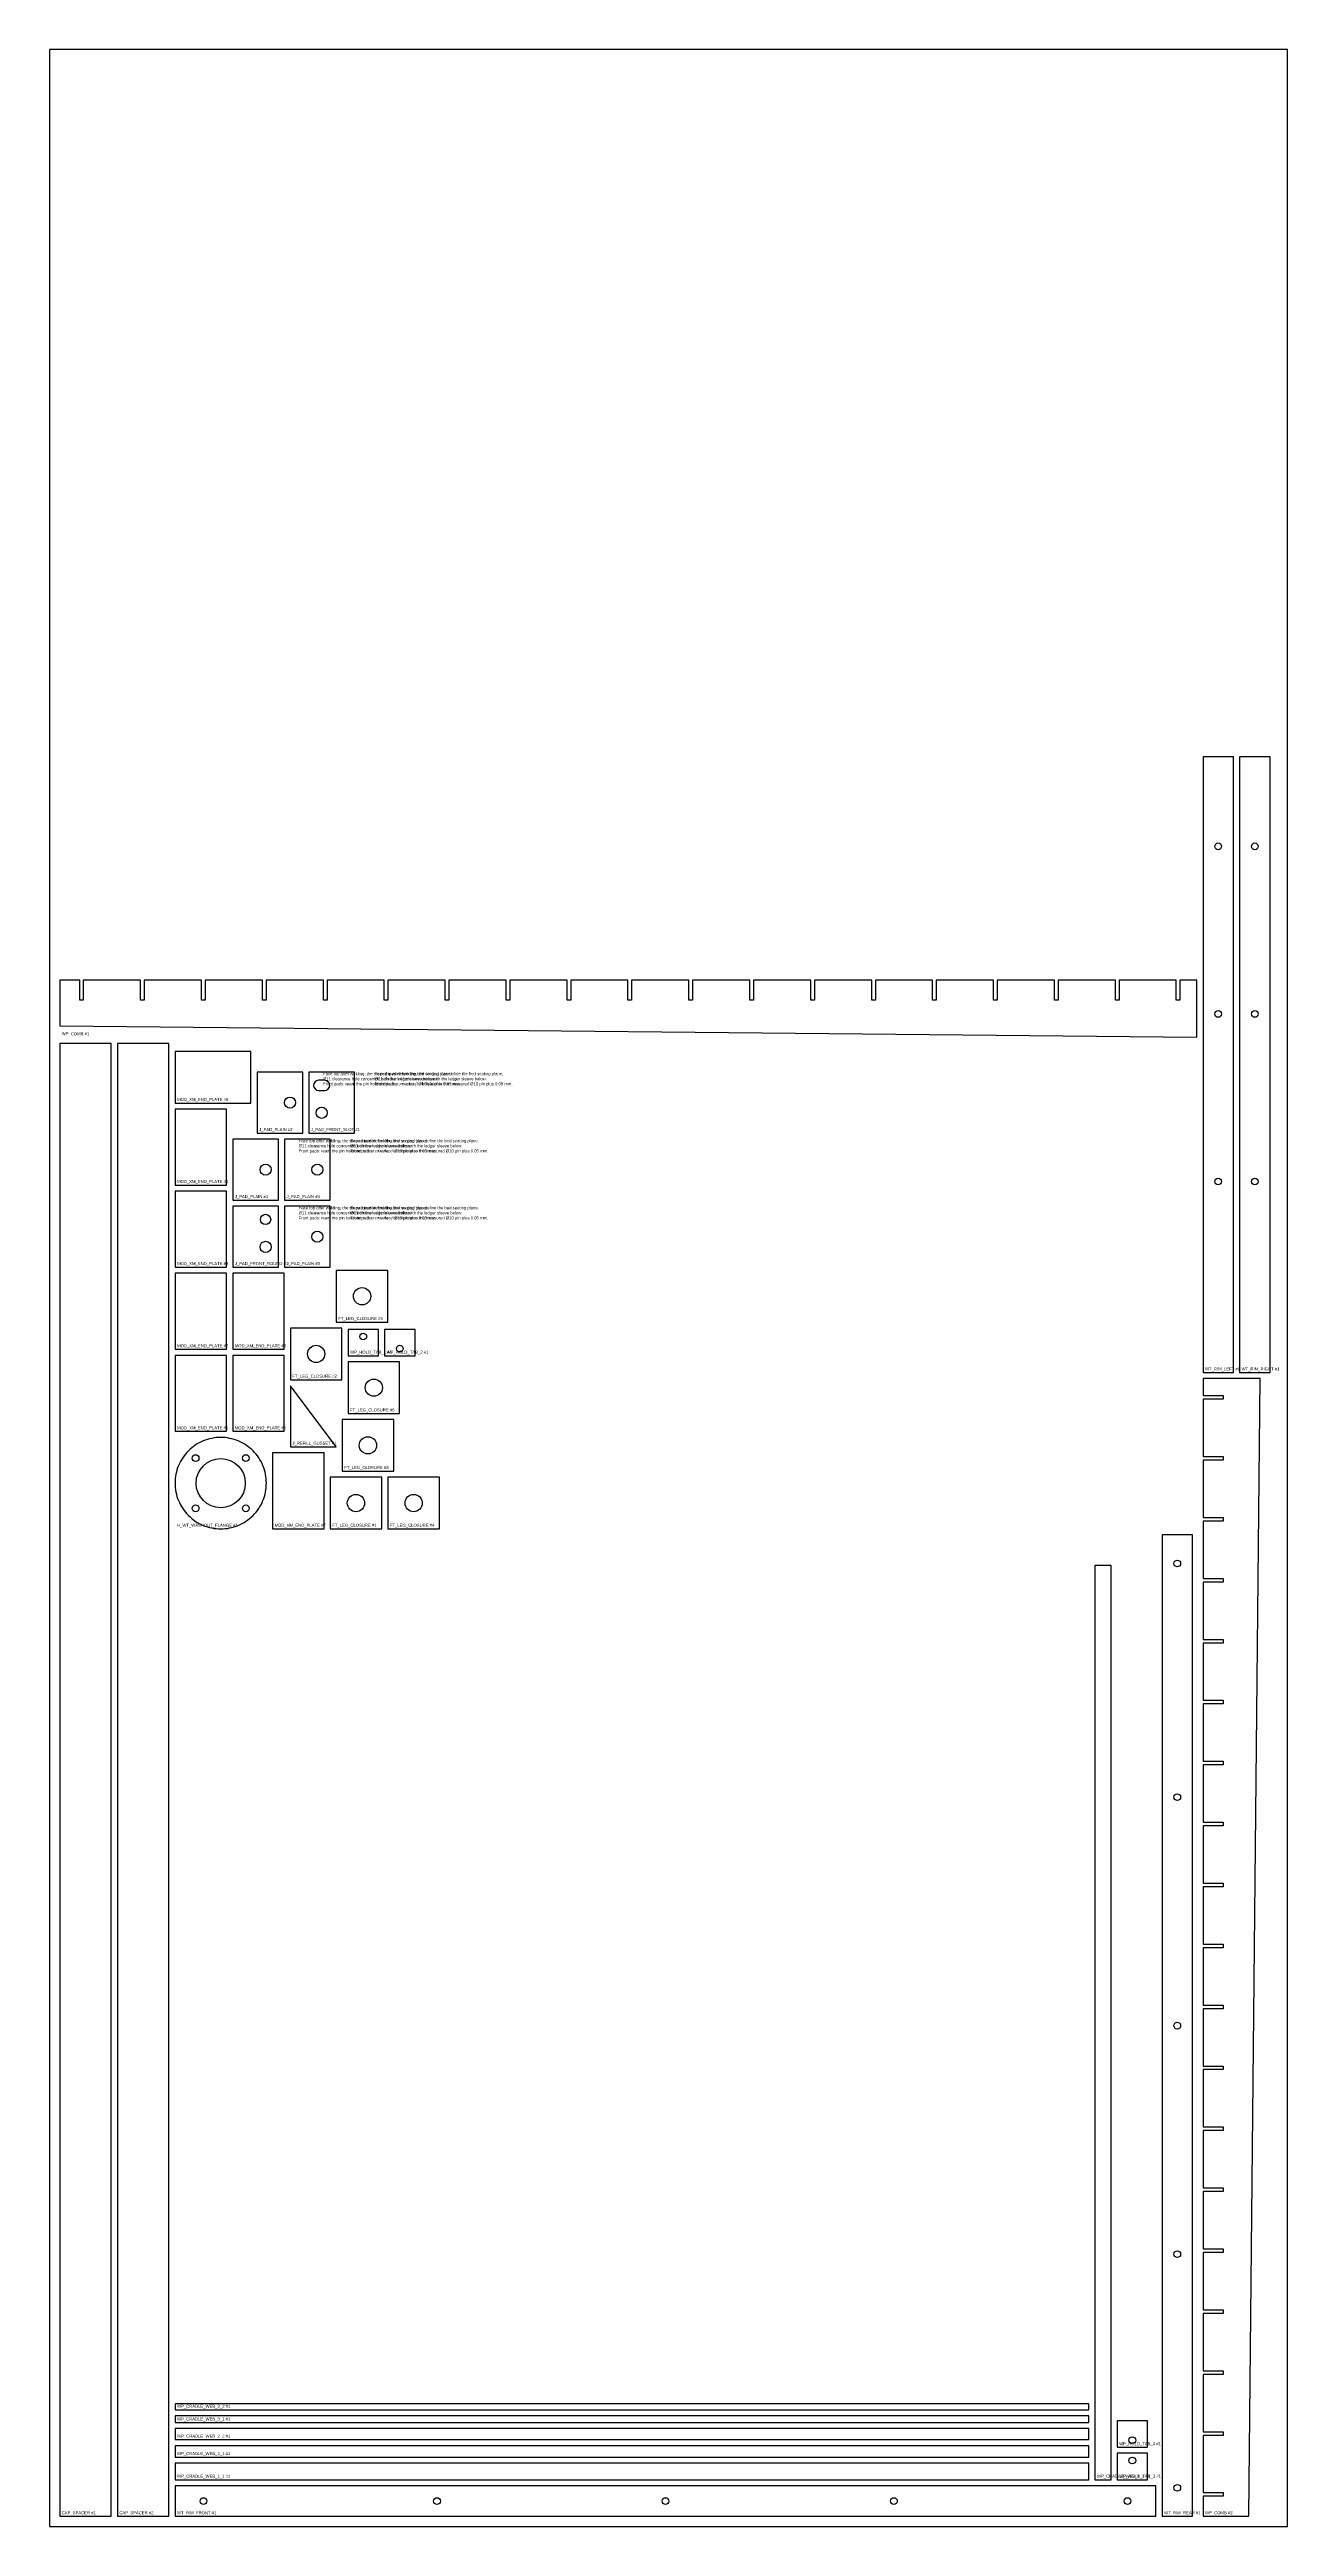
# Model space of a CAD drawing. Header units: millimetres. Extents: x 0 to 1219, y 0 to 2438.
import ezdxf

# ---------------------------------------------------------------- set-up
doc = ezdxf.new("R2010")
doc.units = ezdxf.units.MM
for name, color, linetype in [('CUT_HOLES', 7, 'Continuous'), ('CUT_OUTER', 7, 'Continuous'), ('MACHINING_NOTES', 7, 'Continuous'), ('PART_MARK_NO_CUT', 7, 'Continuous'), ('STOCK_NO_CUT', 7, 'Continuous')]:
    doc.layers.add(name, color=color, linetype=linetype)

msp = doc.modelspace()

# ---------------------------------------------------------------- linework, layer by layer
at = {"layer": 'CUT_HOLES'}
msp.add_lwpolyline([(265, 1413.7), (271, 1413.7, 1), (271, 1423.7), (265, 1423.7, 1)], format="xyb", close=True, dxfattribs=at)
for centre, radius in [((1151, 1654), 3.3), ((1187, 1654), 3.3), ((1151, 1489), 3.3), ((1187, 1489), 3.3), ((236.8, 1401.7), 5.5), ((268, 1391.7), 5.5), ((212.8, 1335.7), 5.5), ((263.8, 1335.7), 5.5), ((1151, 1324), 3.3), ((1187, 1324), 3.3), ((212.8, 1286.7), 5.03), ((263.8, 1269.7), 5.5), ((212.8, 1259.7), 5.5), ((307.8, 1211.1), 8.5), ((309, 1171.5), 3.3), ((262.6, 1154.3), 8.5), ((345, 1159.5), 3.3), ((319.4, 1121.1), 8.5), ((143.9, 1051.8), 3.3), ((168.6, 1027.1), 24.2), ((193.3, 1051.8), 3.3), ((313.6, 1064.3), 8.5), ((143.9, 1002.3), 3.3), ((193.3, 1002.3), 3.3), ((301.8, 1007.5), 8.5), ((358.6, 1007.5), 8.5), ((1110.7, 948), 3.3), ((1110.7, 718), 3.3), ((1110.7, 493), 3.3), ((1110.7, 268), 3.3), ((1066.4, 85), 3.3), ((1066.4, 65), 3.3), ((151.6, 25), 3.3), ((381.6, 25), 3.3), ((606.6, 25), 3.3), ((831.6, 25), 3.3), ((1061.6, 25), 3.3), ((1110.7, 38), 3.3)]:
    msp.add_circle(centre, radius, dxfattribs=at)
at = {"layer": 'CUT_OUTER'}
for points in [[(1136, 1136), (1166, 1136), (1166, 1742.1), (1136, 1742.1)], [(1172, 1136), (1202, 1136), (1202, 1742.1), (1172, 1742.1)], [(10, 1477.2), (1130, 1466), (1130, 1522.4), (1113.3, 1522.4), (1113.3, 1502.4), (1109.7, 1502.4), (1109.7, 1522.4), (1053.3, 1522.4), (1053.3, 1502.4), (1049.7, 1502.4), (1049.7, 1522.4), (993.3, 1522.4), (993.3, 1502.4), (989.7, 1502.4), (989.7, 1522.4), (933.3, 1522.4), (933.3, 1502.4), (929.7, 1502.4), (929.7, 1522.4), (873.3, 1522.4), (873.3, 1502.4), (869.7, 1502.4), (869.7, 1522.4), (813.3, 1522.4), (813.3, 1502.4), (809.7, 1502.4), (809.7, 1522.4), (753.3, 1522.4), (753.3, 1502.4), (749.7, 1502.4), (749.7, 1522.4), (693.3, 1522.4), (693.3, 1502.4), (689.7, 1502.4), (689.7, 1522.4), (633.3, 1522.4), (633.3, 1502.4), (629.7, 1502.4), (629.7, 1522.4), (573.3, 1522.4), (573.3, 1502.4), (569.7, 1502.4), (569.7, 1522.4), (513.3, 1522.4), (513.3, 1502.4), (509.7, 1502.4), (509.7, 1522.4), (453.3, 1522.4), (453.3, 1502.4), (449.7, 1502.4), (449.7, 1522.4), (393.3, 1522.4), (393.3, 1502.4), (389.7, 1502.4), (389.7, 1522.4), (333.3, 1522.4), (333.3, 1502.4), (329.7, 1502.4), (329.7, 1522.4), (273.3, 1522.4), (273.3, 1502.4), (269.7, 1502.4), (269.7, 1522.4), (213.3, 1522.4), (213.3, 1502.4), (209.7, 1502.4), (209.7, 1522.4), (153.3, 1522.4), (153.3, 1502.4), (149.7, 1502.4), (149.7, 1522.4), (93.3, 1522.4), (93.3, 1502.4), (89.7, 1502.4), (89.7, 1522.4), (33.3, 1522.4), (33.3, 1502.4), (29.7, 1502.4), (29.7, 1522.4), (10, 1522.4)], [(10, 10), (60.8, 10), (60.8, 1460), (10, 1460)], [(66.8, 10), (117.6, 10), (117.6, 1460), (66.8, 1460)], [(198.4, 1401.3), (198.4, 1452.1), (123.6, 1452.1), (123.6, 1401.3)], [(204.4, 1371.7), (249.4, 1371.7), (249.4, 1431.7), (204.4, 1431.7)], [(255.4, 1371.7), (300.4, 1371.7), (300.4, 1431.7), (255.4, 1431.7)], [(123.6, 1320.5), (174.4, 1320.5), (174.4, 1395.3), (123.6, 1395.3)], [(180.4, 1305.7), (225.4, 1305.7), (225.4, 1365.7), (180.4, 1365.7)], [(231.4, 1305.7), (276.4, 1305.7), (276.4, 1365.7), (231.4, 1365.7)], [(123.6, 1239.7), (174.4, 1239.7), (174.4, 1314.5), (123.6, 1314.5)], [(180.4, 1239.7), (225.4, 1239.7), (225.4, 1299.7), (180.4, 1299.7)], [(231.4, 1239.7), (276.4, 1239.7), (276.4, 1299.7), (231.4, 1299.7)], [(123.6, 1158.9), (174.4, 1158.9), (174.4, 1233.7), (123.6, 1233.7)], [(180.4, 1158.9), (231.2, 1158.9), (231.2, 1233.7), (180.4, 1233.7)], [(282.4, 1185.7), (333.2, 1185.7), (333.2, 1236.5), (282.4, 1236.5)], [(237.2, 1128.9), (288, 1128.9), (288, 1179.7), (237.2, 1179.7)], [(324, 1152.5), (324, 1178.5), (294, 1178.5), (294, 1152.5)], [(360, 1152.5), (360, 1178.5), (330, 1178.5), (330, 1152.5)], [(123.6, 1078.1), (174.4, 1078.1), (174.4, 1152.9), (123.6, 1152.9)], [(180.4, 1078.1), (231.2, 1078.1), (231.2, 1152.9), (180.4, 1152.9)], [(294, 1095.7), (344.8, 1095.7), (344.8, 1146.5), (294, 1146.5)], [(237.2, 1062.9), (282.2, 1062.9), (237.2, 1122.9)], [(1181.2, 10), (1192.4, 1130), (1136, 1130), (1136, 1113.3), (1156, 1113.3), (1156, 1109.7), (1136, 1109.7), (1136, 1053.3), (1156, 1053.3), (1156, 1049.7), (1136, 1049.7), (1136, 993.3), (1156, 993.3), (1156, 989.7), (1136, 989.7), (1136, 933.3), (1156, 933.3), (1156, 929.7), (1136, 929.7), (1136, 873.3), (1156, 873.3), (1156, 869.7), (1136, 869.7), (1136, 813.3), (1156, 813.3), (1156, 809.7), (1136, 809.7), (1136, 753.3), (1156, 753.3), (1156, 749.7), (1136, 749.7), (1136, 693.3), (1156, 693.3), (1156, 689.7), (1136, 689.7), (1136, 633.3), (1156, 633.3), (1156, 629.7), (1136, 629.7), (1136, 573.3), (1156, 573.3), (1156, 569.7), (1136, 569.7), (1136, 513.3), (1156, 513.3), (1156, 509.7), (1136, 509.7), (1136, 453.3), (1156, 453.3), (1156, 449.7), (1136, 449.7), (1136, 393.3), (1156, 393.3), (1156, 389.7), (1136, 389.7), (1136, 333.3), (1156, 333.3), (1156, 329.7), (1136, 329.7), (1136, 273.3), (1156, 273.3), (1156, 269.7), (1136, 269.7), (1136, 213.3), (1156, 213.3), (1156, 209.7), (1136, 209.7), (1136, 153.3), (1156, 153.3), (1156, 149.7), (1136, 149.7), (1136, 93.3), (1156, 93.3), (1156, 89.7), (1136, 89.7), (1136, 33.3), (1156, 33.3), (1156, 29.7), (1136, 29.7), (1136, 10)], [(288.2, 1038.9), (339, 1038.9), (339, 1089.7), (288.2, 1089.7)], [(213.6, 1027.1), (213.5, 1029.3), (213.4, 1031.5), (213.1, 1033.7), (212.7, 1035.9), (212.3, 1038), (211.7, 1040.2), (211, 1042.3), (210.2, 1044.3), (209.3, 1046.3), (208.3, 1048.3), (207.2, 1050.2), (206, 1052.1), (204.7, 1053.9), (203.4, 1055.6), (201.9, 1057.3), (200.4, 1058.9), (198.8, 1060.4), (197.1, 1061.9), (195.4, 1063.2), (193.6, 1064.5), (191.7, 1065.7), (189.8, 1066.8), (187.8, 1067.8), (185.8, 1068.7), (183.8, 1069.5), (181.7, 1070.2), (179.5, 1070.7), (177.4, 1071.2), (175.2, 1071.6), (173, 1071.9), (170.8, 1072), (168.6, 1072.1), (166.4, 1072), (164.2, 1071.9), (162, 1071.6), (159.8, 1071.2), (157.7, 1070.7), (155.5, 1070.2), (153.4, 1069.5), (151.4, 1068.7), (149.4, 1067.8), (147.4, 1066.8), (145.5, 1065.7), (143.6, 1064.5), (141.8, 1063.2), (140.1, 1061.9), (138.4, 1060.4), (136.8, 1058.9), (135.3, 1057.3), (133.8, 1055.6), (132.5, 1053.9), (131.2, 1052.1), (130, 1050.2), (128.9, 1048.3), (127.9, 1046.3), (127, 1044.3), (126.2, 1042.3), (125.5, 1040.2), (124.9, 1038), (124.5, 1035.9), (124.1, 1033.7), (123.8, 1031.5), (123.7, 1029.3), (123.6, 1027.1), (123.7, 1024.9), (123.8, 1022.7), (124.1, 1020.5), (124.5, 1018.3), (124.9, 1016.2), (125.5, 1014), (126.2, 1011.9), (127, 1009.9), (127.9, 1007.9), (128.9, 1005.9), (130, 1004), (131.2, 1002.1), (132.5, 1000.3), (133.8, 998.5), (135.3, 996.9), (136.8, 995.3), (138.4, 993.8), (140.1, 992.3), (141.8, 991), (143.6, 989.7), (145.5, 988.5), (147.4, 987.4), (149.4, 986.4), (151.4, 985.5), (153.4, 984.7), (155.5, 984), (157.7, 983.4), (159.8, 983), (162, 982.6), (164.2, 982.3), (166.4, 982.2), (168.6, 982.1), (170.8, 982.2), (173, 982.3), (175.2, 982.6), (177.4, 983), (179.5, 983.4), (181.7, 984), (183.8, 984.7), (185.8, 985.5), (187.8, 986.4), (189.8, 987.4), (191.7, 988.5), (193.6, 989.7), (195.4, 991), (197.1, 992.3), (198.8, 993.8), (200.4, 995.3), (201.9, 996.9), (203.4, 998.5), (204.7, 1000.3), (206, 1002.1), (207.2, 1004), (208.3, 1005.9), (209.3, 1007.9), (210.2, 1009.9), (211, 1011.9), (211.7, 1014), (212.3, 1016.2), (212.7, 1018.3), (213.1, 1020.5), (213.4, 1022.7), (213.5, 1024.9)], [(219.6, 982.1), (270.4, 982.1), (270.4, 1056.9), (219.6, 1056.9)], [(276.4, 982.1), (327.2, 982.1), (327.2, 1032.9), (276.4, 1032.9)], [(333.2, 982.1), (384, 982.1), (384, 1032.9), (333.2, 1032.9)], [(1125.7, 10), (1125.7, 976.1), (1095.7, 976.1), (1095.7, 10)], [(1045.4, 46), (1045.4, 946), (1029.6, 946), (1029.6, 46)], [(123.6, 114.8), (1023.6, 114.8), (1023.6, 120.8), (123.6, 120.8)], [(123.6, 102.3), (1023.6, 102.3), (1023.6, 108.8), (123.6, 108.8)], [(1081.4, 78), (1081.4, 104), (1051.4, 104), (1051.4, 78)], [(123.6, 85.5), (1023.6, 85.5), (1023.6, 96.3), (123.6, 96.3)], [(123.6, 68.2), (1023.6, 68.2), (1023.6, 79.5), (123.6, 79.5)], [(123.6, 46), (1023.6, 46), (1023.6, 62.2), (123.6, 62.2)], [(1081.4, 46), (1081.4, 72), (1051.4, 72), (1051.4, 46)], [(123.6, 10), (1089.7, 10), (1089.7, 40), (123.6, 40)]]:
    msp.add_lwpolyline(points, close=True, dxfattribs=at)
at = {"layer": 'STOCK_NO_CUT'}
msp.add_lwpolyline([(0, 0), (1219.2, 0), (1219.2, 2438.4), (0, 2438.4)], close=True, dxfattribs=at)

# ---------------------------------------------------------------- texts
at = {"layer": 'MACHINING_NOTES', "char_height": 3, "width": 150, "attachment_point": 1}
for insert in [(269.4, 1431.7), (320.4, 1431.7), (245.4, 1365.7), (296.4, 1365.7), (245.4, 1299.7), (296.4, 1299.7)]:
    msp.add_mtext('Face top after welding; the six pad tops define the bed seating plane.\\PØ11 clearance hole concentric with the ledger sleeve below.\\PFront pads: ream the pin hole/slot to the measured Ø10 pin plus 0.05 mm.', dxfattribs=dict(at, insert=insert))
at = {"layer": 'PART_MARK_NO_CUT'}
for s, p in [('WP_COMB #1', (12, 1468)), ('MOD_XM_END_PLATE #5', (125.6, 1403.3)), ('J_PAD_PLAIN #2', (206.4, 1373.7)), ('J_PAD_FRONT_SLOT #1', (257.4, 1373.7)), ('MOD_XM_END_PLATE #4', (125.6, 1322.5)), ('J_PAD_PLAIN #1', (182.4, 1307.7)), ('J_PAD_PLAIN #4', (233.4, 1307.7)), ('MOD_XM_END_PLATE #3', (125.6, 1241.7)), ('J_PAD_FRONT_ROUND #1', (182.4, 1241.7)), ('J_PAD_PLAIN #3', (233.4, 1241.7)), ('FT_LEG_CLOSURE #5', (284.4, 1187.7)), ('MOD_XM_END_PLATE #2', (125.6, 1160.9)), ('MOD_XM_END_PLATE #8', (182.4, 1160.9)), ('WP_HOLD_TAB_1 #1', (296, 1154.5)), ('WP_HOLD_TAB_2 #1', (332, 1154.5)), ('FT_LEG_CLOSURE #2', (239.2, 1130.9)), ('WT_RIM_LEFT #1', (1138, 1138)), ('WT_RIM_RIGHT #1', (1174, 1138)), ('FT_LEG_CLOSURE #6', (296, 1097.7)), ('MOD_XM_END_PLATE #1', (125.6, 1080.1)), ('MOD_XM_END_PLATE #6', (182.4, 1080.1)), ('J_REFILL_GUSSET #1', (239.2, 1064.9)), ('FT_LEG_CLOSURE #3', (290.2, 1040.9)), ('H_WT_WASHOUT_FLANGE #1', (125.6, 984.1)), ('MOD_XM_END_PLATE #7', (221.6, 984.1)), ('FT_LEG_CLOSURE #1', (278.4, 984.1)), ('FT_LEG_CLOSURE #4', (335.2, 984.1)), ('WP_CRADLE_WEB_3_2 #1', (125.6, 116.8)), ('WP_CRADLE_WEB_3_1 #1', (125.6, 104.3)), ('WP_CRADLE_WEB_2_2 #1', (125.6, 87.5)), ('WP_CRADLE_WEB_2_1 #1', (125.6, 70.2)), ('WP_HOLD_TAB_4 #1', (1053.4, 80)), ('WP_CRADLE_WEB_1_1 #1', (125.6, 48)), ('WP_CRADLE_WEB_1_2 #1', (1031.6, 48)), ('WP_HOLD_TAB_3 #1', (1053.4, 48)), ('CAP_SPACER #1', (12, 12)), ('CAP_SPACER #2', (68.8, 12)), ('WT_RIM_FRONT #1', (125.6, 12)), ('WT_RIM_REAR #1', (1097.7, 12)), ('WP_COMB #2', (1138, 12))]:
    msp.add_text(s, height=3, dxfattribs=at).set_placement(p)

doc.saveas('drawing.dxf')
